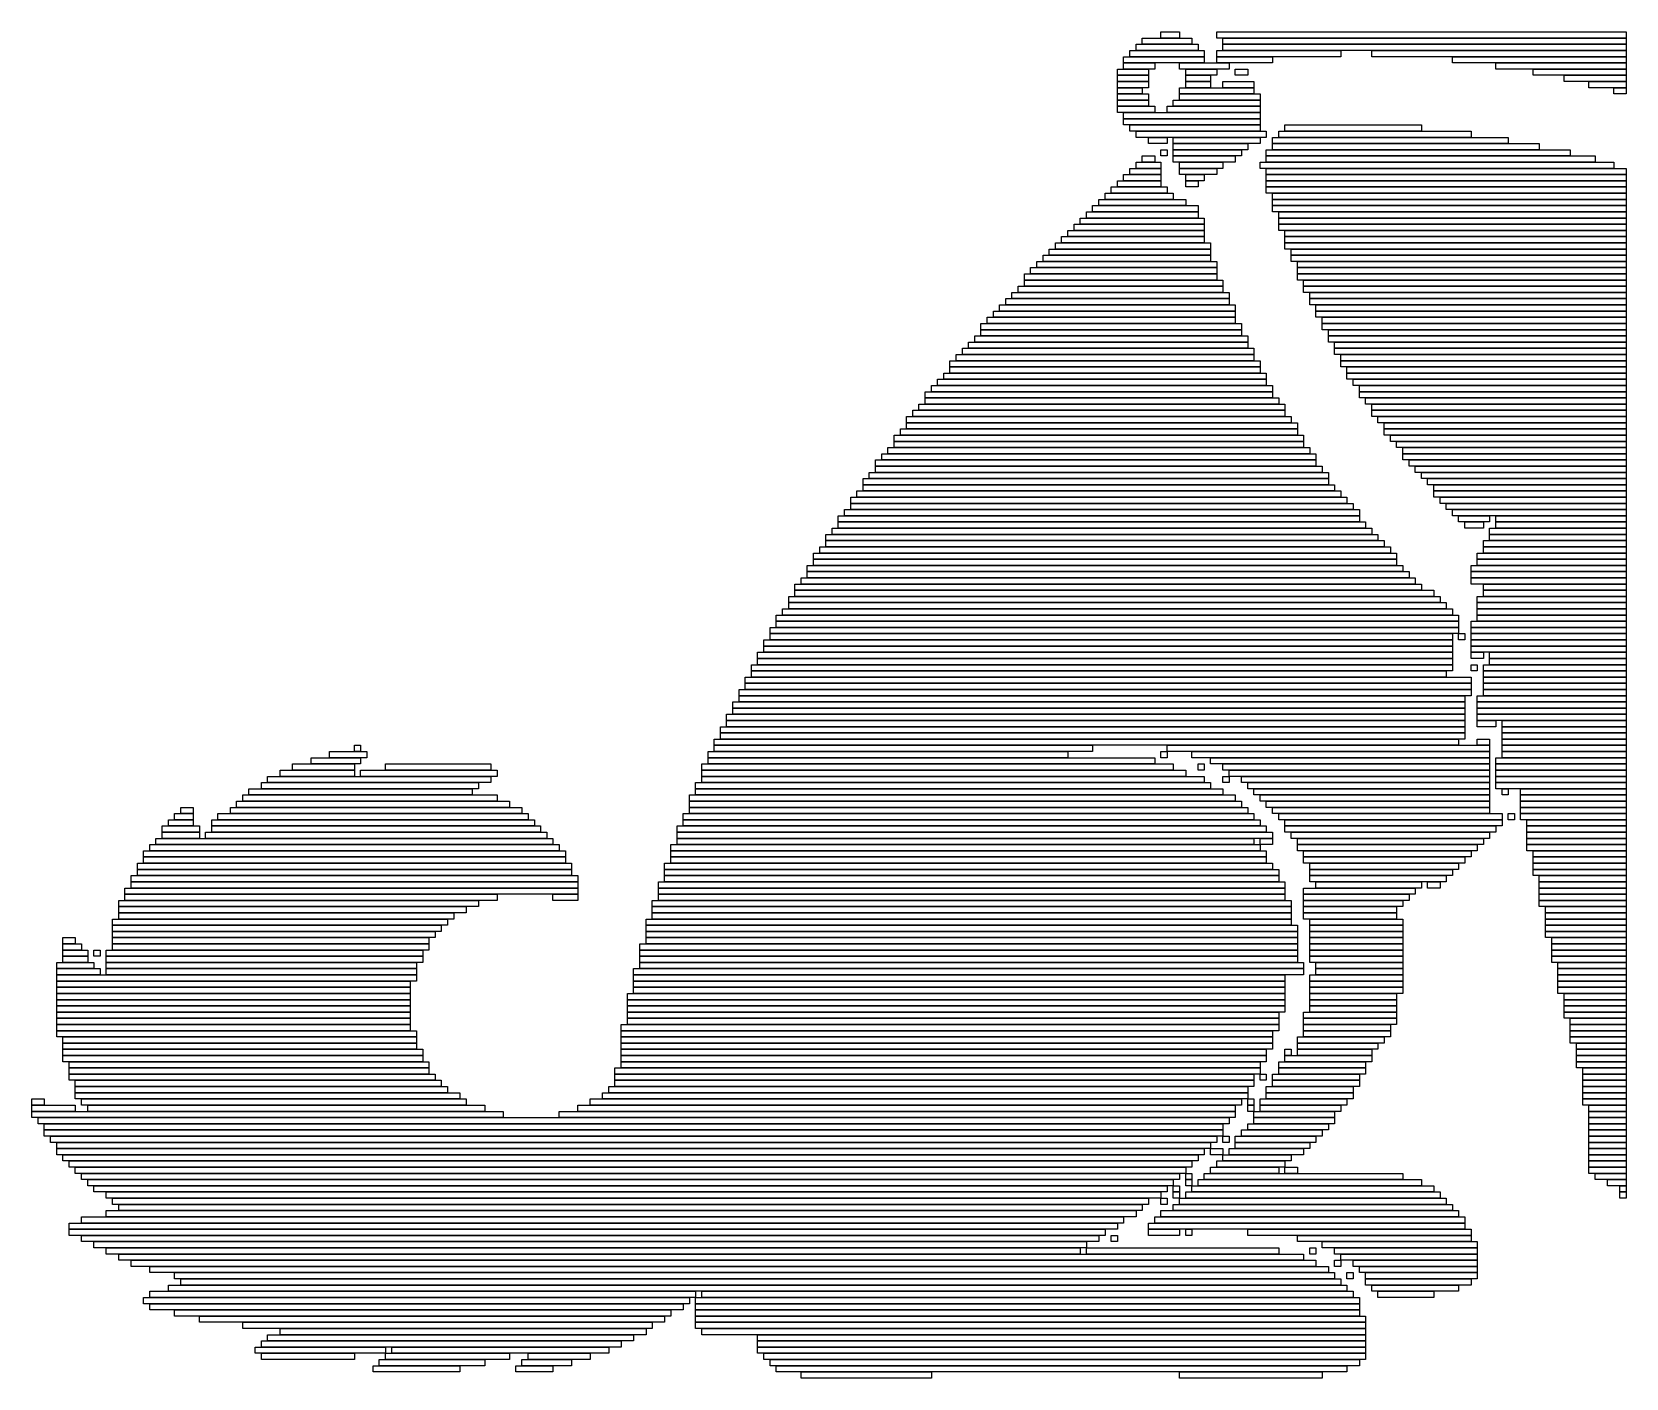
# Model space of a CAD drawing. Extents: x 393 to 650, y 414 to 631.
import ezdxf

# ---------------------------------------------------------------- set-up
doc = ezdxf.new("R2010")
doc.units = 0

msp = doc.modelspace()

# ---------------------------------------------------------------- linework, layer by layer
for p, q in [((572, 630), (580, 630)), ((572, 629), (572, 630)), ((575, 631), (578, 631)), ((575, 630), (575, 631)), ((578, 630), (575, 630)), ((578, 631), (578, 630)), ((580, 630), (580, 629)), ((584, 631), (650, 631)), ((584, 630), (584, 631)), ((650, 630), (584, 630)), ((585, 630), (650, 630)), ((585, 629), (585, 630)), ((650, 631), (650, 630)), ((650, 630), (650, 629)), ((570, 628), (582, 628)), ((570, 627), (570, 628)), ((571, 629), (581, 629)), ((571, 628), (571, 629)), ((581, 628), (571, 628)), ((580, 629), (572, 629)), ((581, 629), (581, 628)), ((582, 628), (582, 627)), ((584, 628), (604, 628)), ((584, 627), (584, 628)), ((650, 629), (585, 629)), ((585, 629), (650, 629)), ((585, 628), (585, 629)), ((650, 628), (585, 628)), ((604, 628), (604, 627)), ((609, 628), (650, 628)), ((609, 627), (609, 628)), ((650, 629), (650, 628)), ((650, 628), (650, 627)), ((568, 625), (573, 625)), ((568, 624), (568, 625)), ((569, 627), (582, 627)), ((569, 626), (569, 627)), ((582, 626), (569, 626)), ((569, 626), (574, 626)), ((569, 625), (569, 626)), ((574, 625), (569, 625)), ((582, 627), (570, 627)), ((573, 625), (573, 624)), ((574, 626), (574, 625)), ((578, 626), (586, 626)), ((578, 625), (578, 626)), ((586, 625), (578, 625)), ((579, 625), (584, 625)), ((579, 624), (579, 625)), ((582, 627), (582, 626)), ((604, 627), (584, 627)), ((584, 627), (593, 627)), ((584, 626), (584, 627)), ((593, 626), (584, 626)), ((584, 625), (584, 624)), ((586, 626), (586, 625)), ((587, 625), (589, 625)), ((587, 624), (587, 625)), ((589, 625), (589, 624)), ((593, 627), (593, 626)), ((650, 627), (609, 627)), ((622, 627), (650, 627)), ((622, 626), (622, 627)), ((650, 626), (622, 626)), ((629, 626), (650, 626)), ((629, 625), (629, 626)), ((650, 625), (629, 625)), ((635, 625), (650, 625)), ((635, 624), (635, 625)), ((650, 627), (650, 626)), ((650, 626), (650, 625)), ((650, 625), (650, 624)), ((573, 624), (568, 624)), ((568, 624), (573, 624)), ((568, 623), (568, 624)), ((573, 623), (568, 623)), ((568, 623), (573, 623)), ((568, 622), (568, 623)), ((573, 622), (568, 622)), ((568, 622), (572, 622)), ((568, 621), (568, 622)), ((572, 622), (572, 621)), ((573, 624), (573, 623)), ((573, 623), (573, 622)), ((578, 622), (590, 622)), ((578, 621), (578, 622)), ((584, 624), (579, 624)), ((579, 624), (583, 624)), ((579, 623), (579, 624)), ((583, 623), (579, 623)), ((579, 623), (583, 623)), ((579, 622), (579, 623)), ((583, 622), (579, 622)), ((583, 624), (583, 623)), ((583, 623), (583, 622)), ((585, 623), (590, 623)), ((585, 622), (585, 623)), ((590, 622), (585, 622)), ((589, 624), (587, 624)), ((590, 623), (590, 622)), ((590, 622), (590, 621)), ((650, 624), (635, 624)), ((640, 624), (650, 624)), ((640, 623), (640, 624)), ((650, 623), (640, 623)), ((644, 623), (650, 623)), ((644, 622), (644, 623)), ((650, 622), (644, 622)), ((648, 622), (650, 622)), ((648, 621), (648, 622)), ((650, 624), (650, 623)), ((650, 623), (650, 622)), ((650, 622), (650, 621)), ((572, 621), (568, 621)), ((568, 621), (573, 621)), ((568, 620), (568, 621)), ((573, 620), (568, 620)), ((568, 620), (573, 620)), ((568, 619), (568, 620)), ((573, 621), (573, 620)), ((573, 620), (573, 619)), ((577, 620), (591, 620)), ((577, 619), (577, 620)), ((590, 621), (578, 621)), ((578, 621), (591, 621)), ((578, 620), (578, 621)), ((591, 620), (578, 620)), ((591, 621), (591, 620)), ((591, 620), (591, 619)), ((650, 621), (648, 621)), ((573, 619), (568, 619)), ((568, 619), (574, 619)), ((568, 618), (568, 619)), ((574, 618), (568, 618)), ((569, 618), (591, 618)), ((569, 617), (569, 618)), ((591, 617), (569, 617)), ((569, 617), (591, 617)), ((569, 616), (569, 617)), ((574, 619), (574, 618)), ((576, 619), (591, 619)), ((576, 618), (576, 619)), ((591, 618), (576, 618)), ((591, 619), (577, 619)), ((591, 619), (591, 618)), ((591, 618), (591, 617)), ((591, 617), (591, 616)), ((591, 616), (569, 616)), ((570, 616), (591, 616)), ((570, 615), (570, 616)), ((591, 615), (570, 615)), ((571, 615), (592, 615)), ((571, 614), (571, 615)), ((591, 616), (591, 615)), ((592, 615), (592, 614)), ((594, 615), (625, 615)), ((594, 614), (594, 615)), ((595, 616), (617, 616)), ((595, 615), (595, 616)), ((617, 615), (595, 615)), ((617, 616), (617, 615)), ((625, 615), (625, 614)), ((592, 614), (571, 614)), ((573, 614), (576, 614)), ((573, 613), (573, 614)), ((576, 613), (573, 613)), ((575, 612), (576, 612)), ((575, 611), (575, 612)), ((576, 614), (576, 613)), ((576, 612), (576, 611)), ((577, 614), (591, 614)), ((577, 613), (577, 614)), ((591, 613), (577, 613)), ((577, 613), (589, 613)), ((577, 612), (577, 613)), ((589, 612), (577, 612)), ((577, 612), (588, 612)), ((577, 611), (577, 612)), ((588, 612), (588, 611)), ((589, 613), (589, 612)), ((591, 614), (591, 613)), ((592, 612), (641, 612)), ((592, 611), (592, 612)), ((593, 614), (631, 614)), ((593, 613), (593, 614)), ((631, 613), (593, 613)), ((593, 613), (636, 613)), ((593, 612), (593, 613)), ((636, 612), (593, 612)), ((625, 614), (594, 614)), ((631, 614), (631, 613)), ((636, 613), (636, 612)), ((641, 612), (641, 611)), ((571, 610), (575, 610)), ((571, 609), (571, 610)), ((572, 611), (574, 611)), ((572, 610), (572, 611)), ((574, 610), (572, 610)), ((574, 611), (574, 610)), ((576, 611), (575, 611)), ((575, 610), (575, 609)), ((588, 611), (577, 611)), ((577, 611), (587, 611)), ((577, 610), (577, 611)), ((587, 610), (577, 610)), ((578, 610), (585, 610)), ((578, 609), (578, 610)), ((585, 610), (585, 609)), ((587, 611), (587, 610)), ((591, 610), (648, 610)), ((591, 609), (591, 610)), ((641, 611), (592, 611)), ((592, 611), (645, 611)), ((592, 610), (592, 611)), ((645, 610), (592, 610)), ((645, 611), (645, 610)), ((648, 610), (648, 609)), ((568, 607), (575, 607)), ((568, 606), (568, 607)), ((569, 608), (575, 608)), ((569, 607), (569, 608)), ((575, 607), (569, 607)), ((570, 609), (575, 609)), ((570, 608), (570, 609)), ((575, 608), (570, 608)), ((575, 609), (571, 609)), ((575, 609), (575, 608)), ((575, 608), (575, 607)), ((575, 607), (575, 606)), ((585, 609), (578, 609)), ((578, 609), (584, 609)), ((578, 608), (578, 609)), ((584, 608), (578, 608)), ((579, 608), (582, 608)), ((579, 607), (579, 608)), ((582, 607), (579, 607)), ((579, 607), (581, 607)), ((579, 606), (579, 607)), ((581, 607), (581, 606)), ((582, 608), (582, 607)), ((584, 609), (584, 608)), ((648, 609), (591, 609)), ((592, 609), (650, 609)), ((592, 608), (592, 609)), ((650, 608), (592, 608)), ((592, 608), (650, 608)), ((592, 607), (592, 608)), ((650, 607), (592, 607)), ((592, 607), (650, 607)), ((592, 606), (592, 607)), ((650, 609), (650, 608)), ((650, 608), (650, 607)), ((650, 607), (650, 606)), ((565, 604), (579, 604)), ((565, 603), (565, 604)), ((566, 605), (577, 605)), ((566, 604), (566, 605)), ((577, 604), (566, 604)), ((567, 606), (576, 606)), ((567, 605), (567, 606)), ((576, 605), (567, 605)), ((575, 606), (568, 606)), ((576, 606), (576, 605)), ((577, 605), (577, 604)), ((581, 606), (579, 606)), ((579, 604), (579, 603)), ((650, 606), (592, 606)), ((592, 606), (650, 606)), ((592, 605), (592, 606)), ((650, 605), (592, 605)), ((593, 605), (650, 605)), ((593, 604), (593, 605)), ((650, 604), (593, 604)), ((593, 604), (650, 604)), ((593, 603), (593, 604)), ((650, 606), (650, 605)), ((650, 605), (650, 604)), ((650, 604), (650, 603)), ((563, 602), (581, 602)), ((563, 601), (563, 602)), ((564, 603), (581, 603)), ((564, 602), (564, 603)), ((581, 602), (564, 602)), ((579, 603), (565, 603)), ((581, 603), (581, 602)), ((581, 602), (581, 601)), ((650, 603), (593, 603)), ((593, 603), (650, 603)), ((593, 602), (593, 603)), ((650, 602), (593, 602)), ((594, 602), (650, 602)), ((594, 601), (594, 602)), ((650, 603), (650, 602)), ((650, 602), (650, 601)), ((560, 599), (582, 599)), ((560, 598), (560, 599)), ((561, 600), (582, 600)), ((561, 599), (561, 600)), ((582, 599), (561, 599)), ((562, 601), (582, 601)), ((562, 600), (562, 601)), ((582, 600), (562, 600)), ((581, 601), (563, 601)), ((582, 601), (582, 600)), ((582, 600), (582, 599)), ((582, 599), (582, 598)), ((650, 601), (594, 601)), ((594, 601), (650, 601)), ((594, 600), (594, 601)), ((650, 600), (594, 600)), ((594, 600), (650, 600)), ((594, 599), (594, 600)), ((650, 599), (594, 599)), ((595, 599), (650, 599)), ((595, 598), (595, 599)), ((650, 601), (650, 600)), ((650, 600), (650, 599)), ((650, 599), (650, 598)), ((558, 597), (583, 597)), ((558, 596), (558, 597)), ((559, 598), (582, 598)), ((559, 597), (559, 598)), ((582, 597), (559, 597)), ((582, 598), (560, 598)), ((582, 598), (582, 597)), ((583, 597), (583, 596)), ((650, 598), (595, 598)), ((595, 598), (650, 598)), ((595, 597), (595, 598)), ((650, 597), (595, 597)), ((595, 597), (650, 597)), ((595, 596), (595, 597)), ((650, 598), (650, 597)), ((650, 597), (650, 596)), ((555, 594), (584, 594)), ((555, 593), (555, 594)), ((556, 595), (583, 595)), ((556, 594), (556, 595)), ((583, 594), (556, 594)), ((557, 596), (583, 596)), ((557, 595), (557, 596)), ((583, 595), (557, 595)), ((583, 596), (558, 596)), ((583, 596), (583, 595)), ((583, 595), (583, 594)), ((584, 594), (584, 593)), ((650, 596), (595, 596)), ((596, 596), (650, 596)), ((596, 595), (596, 596)), ((650, 595), (596, 595)), ((596, 595), (650, 595)), ((596, 594), (596, 595)), ((650, 594), (596, 594)), ((597, 594), (650, 594)), ((597, 593), (597, 594)), ((650, 596), (650, 595)), ((650, 595), (650, 594)), ((650, 594), (650, 593)), ((553, 592), (584, 592)), ((553, 591), (553, 592)), ((554, 593), (584, 593)), ((554, 592), (554, 593)), ((584, 592), (554, 592)), ((584, 593), (555, 593)), ((584, 593), (584, 592)), ((584, 592), (584, 591)), ((650, 593), (597, 593)), ((597, 593), (650, 593)), ((597, 592), (597, 593)), ((650, 592), (597, 592)), ((597, 592), (650, 592)), ((597, 591), (597, 592)), ((650, 593), (650, 592)), ((650, 592), (650, 591)), ((551, 589), (586, 589)), ((551, 588), (551, 589)), ((552, 590), (585, 590)), ((552, 589), (552, 590)), ((585, 589), (552, 589)), ((584, 591), (553, 591)), ((553, 591), (585, 591)), ((553, 590), (553, 591)), ((585, 590), (553, 590)), ((585, 591), (585, 590)), ((585, 590), (585, 589)), ((586, 589), (586, 588)), ((650, 591), (597, 591)), ((598, 591), (650, 591)), ((598, 590), (598, 591)), ((650, 590), (598, 590)), ((598, 590), (650, 590)), ((598, 589), (598, 590)), ((650, 589), (598, 589)), ((599, 589), (650, 589)), ((599, 588), (599, 589)), ((650, 591), (650, 590)), ((650, 590), (650, 589)), ((650, 589), (650, 588)), ((548, 586), (587, 586)), ((548, 585), (548, 586)), ((549, 587), (587, 587)), ((549, 586), (549, 587)), ((587, 586), (549, 586)), ((550, 588), (586, 588)), ((550, 587), (550, 588)), ((586, 587), (550, 587)), ((586, 588), (551, 588)), ((586, 588), (586, 587)), ((587, 587), (587, 586)), ((587, 586), (587, 585)), ((650, 588), (599, 588)), ((599, 588), (650, 588)), ((599, 587), (599, 588)), ((650, 587), (599, 587)), ((600, 587), (650, 587)), ((600, 586), (600, 587)), ((650, 586), (600, 586)), ((600, 586), (650, 586)), ((600, 585), (600, 586)), ((650, 588), (650, 587)), ((650, 587), (650, 586)), ((650, 586), (650, 585)), ((546, 584), (588, 584)), ((546, 583), (546, 584)), ((547, 585), (587, 585)), ((547, 584), (547, 585)), ((587, 584), (547, 584)), ((587, 585), (548, 585)), ((587, 585), (587, 584)), ((588, 584), (588, 583)), ((650, 585), (600, 585)), ((601, 585), (650, 585)), ((601, 584), (601, 585)), ((650, 584), (601, 584)), ((601, 584), (650, 584)), ((601, 583), (601, 584)), ((650, 585), (650, 584)), ((650, 584), (650, 583)), ((544, 581), (589, 581)), ((544, 580), (544, 581)), ((545, 582), (589, 582)), ((545, 581), (545, 582)), ((589, 581), (545, 581)), ((588, 583), (546, 583)), ((546, 583), (588, 583)), ((546, 582), (546, 583)), ((588, 582), (546, 582)), ((588, 583), (588, 582)), ((589, 582), (589, 581)), ((589, 581), (589, 580)), ((650, 583), (601, 583)), ((602, 583), (650, 583)), ((602, 582), (602, 583)), ((650, 582), (602, 582)), ((602, 582), (650, 582)), ((602, 581), (602, 582)), ((650, 581), (602, 581)), ((603, 581), (650, 581)), ((603, 580), (603, 581)), ((650, 583), (650, 582)), ((650, 582), (650, 581)), ((650, 581), (650, 580)), ((542, 579), (590, 579)), ((542, 578), (542, 579)), ((543, 580), (590, 580)), ((543, 579), (543, 580)), ((590, 579), (543, 579)), ((589, 580), (544, 580)), ((590, 580), (590, 579)), ((590, 579), (590, 578)), ((650, 580), (603, 580)), ((603, 580), (650, 580)), ((603, 579), (603, 580)), ((650, 579), (603, 579)), ((604, 579), (650, 579)), ((604, 578), (604, 579)), ((650, 580), (650, 579)), ((650, 579), (650, 578)), ((540, 576), (592, 576)), ((540, 575), (540, 576)), ((541, 578), (591, 578)), ((541, 577), (541, 578)), ((591, 577), (541, 577)), ((541, 577), (591, 577)), ((541, 576), (541, 577)), ((591, 576), (541, 576)), ((590, 578), (542, 578)), ((591, 578), (591, 577)), ((591, 577), (591, 576)), ((592, 576), (592, 575)), ((650, 578), (604, 578)), ((604, 578), (650, 578)), ((604, 577), (604, 578)), ((650, 577), (604, 577)), ((605, 577), (650, 577)), ((605, 576), (605, 577)), ((650, 576), (605, 576)), ((605, 576), (650, 576)), ((605, 575), (605, 576)), ((650, 578), (650, 577)), ((650, 577), (650, 576)), ((650, 576), (650, 575)), ((538, 574), (593, 574)), ((538, 573), (538, 574)), ((539, 575), (592, 575)), ((539, 574), (539, 575)), ((592, 574), (539, 574)), ((592, 575), (540, 575)), ((592, 575), (592, 574)), ((593, 574), (593, 573)), ((650, 575), (605, 575)), ((606, 575), (650, 575)), ((606, 574), (606, 575)), ((650, 574), (606, 574)), ((607, 574), (650, 574)), ((607, 573), (607, 574)), ((650, 575), (650, 574)), ((650, 574), (650, 573)), ((536, 571), (595, 571)), ((536, 570), (536, 571)), ((537, 573), (593, 573)), ((537, 572), (537, 573)), ((593, 572), (537, 572)), ((537, 572), (594, 572)), ((537, 571), (537, 572)), ((594, 571), (537, 571)), ((593, 573), (538, 573)), ((593, 573), (593, 572)), ((594, 572), (594, 571)), ((595, 571), (595, 570)), ((650, 573), (607, 573)), ((607, 573), (650, 573)), ((607, 572), (607, 573)), ((650, 572), (607, 572)), ((608, 572), (650, 572)), ((608, 571), (608, 572)), ((650, 571), (608, 571)), ((609, 571), (650, 571)), ((609, 570), (609, 571)), ((650, 573), (650, 572)), ((650, 572), (650, 571)), ((650, 571), (650, 570)), ((534, 569), (596, 569)), ((534, 568), (534, 569)), ((596, 568), (534, 568)), ((534, 568), (597, 568)), ((534, 567), (534, 568)), ((535, 570), (595, 570)), ((535, 569), (535, 570)), ((595, 569), (535, 569)), ((595, 570), (536, 570)), ((595, 570), (595, 569)), ((596, 569), (596, 568)), ((597, 568), (597, 567)), ((650, 570), (609, 570)), ((609, 570), (650, 570)), ((609, 569), (609, 570)), ((650, 569), (609, 569)), ((610, 569), (650, 569)), ((610, 568), (610, 569)), ((650, 568), (610, 568)), ((611, 568), (650, 568)), ((611, 567), (611, 568)), ((650, 570), (650, 569)), ((650, 569), (650, 568)), ((650, 568), (650, 567)), ((532, 566), (598, 566)), ((532, 565), (532, 566)), ((533, 567), (597, 567)), ((533, 566), (533, 567)), ((597, 566), (533, 566)), ((597, 567), (534, 567)), ((597, 567), (597, 566)), ((598, 566), (598, 565)), ((650, 567), (611, 567)), ((611, 567), (650, 567)), ((611, 566), (611, 567)), ((650, 566), (611, 566)), ((612, 566), (650, 566)), ((612, 565), (612, 566)), ((650, 567), (650, 566)), ((650, 566), (650, 565)), ((530, 563), (600, 563)), ((530, 562), (530, 563)), ((531, 564), (599, 564)), ((531, 563), (531, 564)), ((599, 563), (531, 563)), ((598, 565), (532, 565)), ((532, 565), (598, 565)), ((532, 564), (532, 565)), ((598, 564), (532, 564)), ((598, 565), (598, 564)), ((599, 564), (599, 563)), ((600, 563), (600, 562)), ((650, 565), (612, 565)), ((613, 565), (650, 565)), ((613, 564), (613, 565)), ((650, 564), (613, 564)), ((614, 564), (650, 564)), ((614, 563), (614, 564)), ((650, 563), (614, 563)), ((614, 563), (650, 563)), ((614, 562), (614, 563)), ((650, 565), (650, 564)), ((650, 564), (650, 563)), ((650, 563), (650, 562)), ((529, 562), (600, 562)), ((529, 561), (529, 562)), ((600, 561), (529, 561)), ((529, 561), (601, 561)), ((529, 560), (529, 561)), ((600, 562), (530, 562)), ((600, 562), (600, 561)), ((601, 561), (601, 560)), ((650, 562), (614, 562)), ((615, 562), (650, 562)), ((615, 561), (615, 562)), ((650, 561), (615, 561)), ((616, 561), (650, 561)), ((616, 560), (616, 561)), ((650, 562), (650, 561)), ((650, 561), (650, 560)), ((527, 559), (602, 559)), ((527, 558), (527, 559)), ((602, 558), (527, 558)), ((527, 558), (603, 558)), ((527, 557), (527, 558)), ((528, 560), (602, 560)), ((528, 559), (528, 560)), ((602, 559), (528, 559)), ((601, 560), (529, 560)), ((602, 560), (602, 559)), ((602, 559), (602, 558)), ((603, 558), (603, 557)), ((650, 560), (616, 560)), ((617, 560), (650, 560)), ((617, 559), (617, 560)), ((650, 559), (617, 559)), ((618, 559), (650, 559)), ((618, 558), (618, 559)), ((650, 558), (618, 558)), ((619, 558), (650, 558)), ((619, 557), (619, 558)), ((650, 560), (650, 559)), ((650, 559), (650, 558)), ((650, 558), (650, 557)), ((525, 556), (605, 556)), ((525, 555), (525, 556)), ((526, 557), (604, 557)), ((526, 556), (526, 557)), ((604, 556), (526, 556)), ((603, 557), (527, 557)), ((604, 557), (604, 556)), ((605, 556), (605, 555)), ((650, 557), (619, 557)), ((619, 557), (650, 557)), ((619, 556), (619, 557)), ((650, 556), (619, 556)), ((620, 556), (650, 556)), ((620, 555), (620, 556)), ((650, 557), (650, 556)), ((650, 556), (650, 555)), ((523, 553), (607, 553)), ((523, 552), (523, 553)), ((524, 554), (607, 554)), ((524, 553), (524, 554)), ((607, 553), (524, 553)), ((605, 555), (525, 555)), ((525, 555), (606, 555)), ((525, 554), (525, 555)), ((606, 554), (525, 554)), ((606, 555), (606, 554)), ((607, 554), (607, 553)), ((607, 553), (607, 552)), ((650, 555), (620, 555)), ((621, 555), (650, 555)), ((621, 554), (621, 555)), ((650, 554), (621, 554)), ((622, 554), (650, 554)), ((622, 553), (622, 554)), ((650, 553), (622, 553)), ((623, 553), (628, 553)), ((623, 552), (623, 553)), ((628, 553), (628, 552)), ((629, 553), (650, 553)), ((629, 552), (629, 553)), ((650, 555), (650, 554)), ((650, 554), (650, 553)), ((650, 553), (650, 552)), ((521, 550), (610, 550)), ((521, 549), (521, 550)), ((522, 551), (609, 551)), ((522, 550), (522, 551)), ((609, 550), (522, 550)), ((607, 552), (523, 552)), ((523, 552), (608, 552)), ((523, 551), (523, 552)), ((608, 551), (523, 551)), ((608, 552), (608, 551)), ((609, 551), (609, 550)), ((610, 550), (610, 549)), ((628, 552), (623, 552)), ((624, 552), (627, 552)), ((624, 551), (624, 552)), ((627, 551), (624, 551)), ((627, 552), (627, 551)), ((628, 551), (650, 551)), ((628, 550), (628, 551)), ((650, 550), (628, 550)), ((628, 550), (650, 550)), ((628, 549), (628, 550)), ((650, 552), (629, 552)), ((629, 552), (650, 552)), ((629, 551), (629, 552)), ((650, 551), (629, 551)), ((650, 552), (650, 551)), ((650, 551), (650, 550)), ((650, 550), (650, 549)), ((520, 548), (612, 548)), ((520, 547), (520, 548)), ((610, 549), (521, 549)), ((521, 549), (611, 549)), ((521, 548), (521, 549)), ((611, 548), (521, 548)), ((611, 549), (611, 548)), ((612, 548), (612, 547)), ((627, 549), (650, 549)), ((627, 548), (627, 549)), ((650, 548), (627, 548)), ((627, 548), (650, 548)), ((627, 547), (627, 548)), ((650, 549), (628, 549)), ((650, 549), (650, 548)), ((650, 548), (650, 547)), ((518, 545), (614, 545)), ((518, 544), (518, 545)), ((519, 547), (613, 547)), ((519, 546), (519, 547)), ((613, 546), (519, 546)), ((519, 546), (613, 546)), ((519, 545), (519, 546)), ((613, 545), (519, 545)), ((612, 547), (520, 547)), ((613, 547), (613, 546)), ((613, 546), (613, 545)), ((614, 545), (614, 544)), ((625, 545), (650, 545)), ((625, 544), (625, 545)), ((626, 547), (650, 547)), ((626, 546), (626, 547)), ((650, 546), (626, 546)), ((626, 546), (650, 546)), ((626, 545), (626, 546)), ((650, 545), (626, 545)), ((650, 547), (627, 547)), ((650, 547), (650, 546)), ((650, 546), (650, 545)), ((650, 545), (650, 544)), ((517, 543), (616, 543)), ((517, 542), (517, 543)), ((614, 544), (518, 544)), ((518, 544), (615, 544)), ((518, 543), (518, 544)), ((615, 543), (518, 543)), ((615, 544), (615, 543)), ((616, 543), (616, 542)), ((650, 544), (625, 544)), ((625, 544), (650, 544)), ((625, 543), (625, 544)), ((650, 543), (625, 543)), ((625, 543), (650, 543)), ((625, 542), (625, 543)), ((650, 544), (650, 543)), ((650, 543), (650, 542)), ((515, 540), (620, 540)), ((515, 539), (515, 540)), ((516, 542), (617, 542)), ((516, 541), (516, 542)), ((617, 541), (516, 541)), ((516, 541), (619, 541)), ((516, 540), (516, 541)), ((619, 540), (516, 540)), ((616, 542), (517, 542)), ((617, 542), (617, 541)), ((619, 541), (619, 540)), ((620, 540), (620, 539)), ((650, 542), (625, 542)), ((626, 540), (650, 540)), ((626, 539), (626, 540)), ((627, 542), (650, 542)), ((627, 541), (627, 542)), ((650, 541), (627, 541)), ((627, 541), (650, 541)), ((627, 540), (627, 541)), ((650, 540), (627, 540)), ((650, 542), (650, 541)), ((650, 541), (650, 540)), ((650, 540), (650, 539)), ((514, 538), (622, 538)), ((514, 537), (514, 538)), ((620, 539), (515, 539)), ((515, 539), (621, 539)), ((515, 538), (515, 539)), ((621, 538), (515, 538)), ((621, 539), (621, 538)), ((622, 538), (622, 537)), ((650, 539), (626, 539)), ((626, 539), (650, 539)), ((626, 538), (626, 539)), ((650, 538), (626, 538)), ((626, 538), (650, 538)), ((626, 537), (626, 538)), ((650, 539), (650, 538)), ((650, 538), (650, 537)), ((512, 535), (623, 535)), ((512, 534), (512, 535)), ((513, 537), (623, 537)), ((513, 536), (513, 537)), ((623, 536), (513, 536)), ((513, 536), (623, 536)), ((513, 535), (513, 536)), ((623, 535), (513, 535)), ((622, 537), (514, 537)), ((623, 537), (623, 536)), ((623, 536), (623, 535)), ((623, 535), (623, 534)), ((625, 536), (650, 536)), ((625, 535), (625, 536)), ((650, 535), (625, 535)), ((625, 535), (650, 535)), ((625, 534), (625, 535)), ((650, 537), (626, 537)), ((626, 537), (650, 537)), ((626, 536), (626, 537)), ((650, 536), (626, 536)), ((650, 537), (650, 536)), ((650, 536), (650, 535)), ((650, 535), (650, 534)), ((511, 533), (622, 533)), ((511, 532), (511, 533)), ((622, 532), (511, 532)), ((511, 532), (622, 532)), ((511, 531), (511, 532)), ((623, 534), (512, 534)), ((512, 534), (622, 534)), ((512, 533), (512, 534)), ((622, 533), (512, 533)), ((622, 534), (622, 533)), ((622, 533), (622, 532)), ((622, 532), (622, 531)), ((623, 534), (624, 534)), ((623, 533), (623, 534)), ((624, 533), (623, 533)), ((624, 534), (624, 533)), ((650, 534), (625, 534)), ((625, 534), (650, 534)), ((625, 533), (625, 534)), ((650, 533), (625, 533)), ((625, 533), (650, 533)), ((625, 532), (625, 533)), ((650, 532), (625, 532)), ((625, 532), (650, 532)), ((625, 531), (625, 532)), ((650, 534), (650, 533)), ((650, 533), (650, 532)), ((650, 532), (650, 531)), ((510, 531), (622, 531)), ((510, 530), (510, 531)), ((622, 530), (510, 530)), ((510, 530), (622, 530)), ((510, 529), (510, 530)), ((622, 531), (511, 531)), ((622, 531), (622, 530)), ((622, 530), (622, 529)), ((650, 531), (625, 531)), ((625, 531), (627, 531)), ((625, 530), (625, 531)), ((627, 530), (625, 530)), ((627, 531), (627, 530)), ((628, 531), (650, 531)), ((628, 530), (628, 531)), ((650, 530), (628, 530)), ((628, 530), (650, 530)), ((628, 529), (628, 530)), ((650, 531), (650, 530)), ((650, 530), (650, 529)), ((508, 527), (625, 527)), ((508, 526), (508, 527)), ((509, 529), (622, 529)), ((509, 528), (509, 529)), ((622, 528), (509, 528)), ((509, 528), (621, 528)), ((509, 527), (509, 528)), ((621, 527), (509, 527)), ((622, 529), (510, 529)), ((621, 528), (621, 527)), ((622, 529), (622, 528)), ((625, 529), (626, 529)), ((625, 528), (625, 529)), ((626, 528), (625, 528)), ((625, 527), (625, 526)), ((626, 529), (626, 528)), ((627, 529), (650, 529)), ((627, 528), (627, 529)), ((650, 528), (627, 528)), ((627, 528), (650, 528)), ((627, 527), (627, 528)), ((650, 527), (627, 527)), ((627, 527), (650, 527)), ((627, 526), (627, 527)), ((650, 529), (628, 529)), ((650, 529), (650, 528)), ((650, 528), (650, 527)), ((650, 527), (650, 526)), ((507, 525), (625, 525)), ((507, 524), (507, 525)), ((625, 526), (508, 526)), ((508, 526), (625, 526)), ((508, 525), (508, 526)), ((625, 525), (508, 525)), ((625, 526), (625, 525)), ((625, 525), (625, 524)), ((650, 526), (627, 526)), ((627, 526), (650, 526)), ((627, 525), (627, 526)), ((650, 525), (627, 525)), ((627, 525), (650, 525)), ((627, 524), (627, 525)), ((650, 526), (650, 525)), ((650, 525), (650, 524)), ((506, 523), (624, 523)), ((506, 522), (506, 523)), ((624, 522), (506, 522)), ((506, 522), (624, 522)), ((506, 521), (506, 522)), ((625, 524), (507, 524)), ((507, 524), (624, 524)), ((507, 523), (507, 524)), ((624, 523), (507, 523)), ((624, 524), (624, 523)), ((624, 523), (624, 522)), ((624, 522), (624, 521)), ((626, 524), (650, 524)), ((626, 523), (626, 524)), ((650, 523), (626, 523)), ((626, 523), (650, 523)), ((626, 522), (626, 523)), ((650, 522), (626, 522)), ((626, 522), (650, 522)), ((626, 521), (626, 522)), ((650, 524), (627, 524)), ((650, 524), (650, 523)), ((650, 523), (650, 522)), ((650, 522), (650, 521)), ((505, 521), (624, 521)), ((505, 520), (505, 521)), ((624, 520), (505, 520)), ((505, 520), (624, 520)), ((505, 519), (505, 520)), ((624, 521), (506, 521)), ((624, 521), (624, 520)), ((624, 520), (624, 519)), ((650, 521), (626, 521)), ((626, 521), (650, 521)), ((626, 520), (626, 521)), ((650, 520), (626, 520)), ((626, 520), (629, 520)), ((626, 519), (626, 520)), ((629, 520), (629, 519)), ((630, 520), (650, 520)), ((630, 519), (630, 520)), ((650, 521), (650, 520)), ((650, 520), (650, 519)), ((503, 517), (623, 517)), ((503, 516), (503, 517)), ((504, 519), (624, 519)), ((504, 518), (504, 519)), ((624, 518), (504, 518)), ((504, 518), (624, 518)), ((504, 517), (504, 518)), ((624, 517), (504, 517)), ((624, 519), (505, 519)), ((623, 517), (623, 516)), ((624, 519), (624, 518)), ((624, 518), (624, 517)), ((629, 519), (626, 519)), ((626, 517), (628, 517)), ((626, 516), (626, 517)), ((628, 517), (628, 516)), ((650, 519), (630, 519)), ((630, 519), (650, 519)), ((630, 518), (630, 519)), ((650, 518), (630, 518)), ((630, 518), (650, 518)), ((630, 517), (630, 518)), ((650, 517), (630, 517)), ((630, 517), (650, 517)), ((630, 516), (630, 517)), ((650, 519), (650, 518)), ((650, 518), (650, 517)), ((650, 517), (650, 516)), ((438, 514), (446, 514)), ((438, 513), (438, 514)), ((441, 515), (447, 515)), ((441, 514), (441, 515)), ((447, 514), (441, 514)), ((445, 516), (446, 516)), ((445, 515), (445, 516)), ((446, 515), (445, 515)), ((446, 516), (446, 515)), ((446, 514), (446, 513)), ((447, 515), (447, 514)), ((502, 515), (560, 515)), ((502, 514), (502, 515)), ((560, 514), (502, 514)), ((502, 514), (574, 514)), ((502, 513), (502, 514)), ((623, 516), (503, 516)), ((503, 516), (564, 516)), ((503, 515), (503, 516)), ((564, 515), (503, 515)), ((560, 515), (560, 514)), ((564, 516), (564, 515)), ((574, 514), (574, 513)), ((575, 515), (576, 515)), ((575, 514), (575, 515)), ((576, 514), (575, 514)), ((576, 516), (628, 516)), ((576, 515), (576, 516)), ((628, 515), (576, 515)), ((576, 515), (576, 514)), ((580, 515), (628, 515)), ((580, 514), (580, 515)), ((628, 514), (580, 514)), ((583, 514), (628, 514)), ((583, 513), (583, 514)), ((628, 516), (626, 516)), ((628, 516), (628, 515)), ((628, 515), (628, 514)), ((628, 514), (628, 513)), ((629, 514), (650, 514)), ((629, 513), (629, 514)), ((650, 516), (630, 516)), ((630, 516), (650, 516)), ((630, 515), (630, 516)), ((650, 515), (630, 515)), ((630, 515), (650, 515)), ((630, 514), (630, 515)), ((650, 514), (630, 514)), ((650, 516), (650, 515)), ((650, 515), (650, 514)), ((650, 514), (650, 513)), ((433, 512), (445, 512)), ((433, 511), (433, 512)), ((435, 513), (445, 513)), ((435, 512), (435, 513)), ((445, 512), (435, 512)), ((446, 513), (438, 513)), ((445, 513), (445, 512)), ((445, 512), (445, 511)), ((446, 512), (468, 512)), ((446, 511), (446, 512)), ((450, 513), (467, 513)), ((450, 512), (450, 513)), ((467, 512), (450, 512)), ((467, 513), (467, 512)), ((468, 512), (468, 511)), ((501, 513), (577, 513)), ((501, 512), (501, 513)), ((577, 512), (501, 512)), ((501, 512), (579, 512)), ((501, 511), (501, 512)), ((574, 513), (502, 513)), ((577, 513), (577, 512)), ((579, 512), (579, 511)), ((581, 513), (582, 513)), ((581, 512), (581, 513)), ((582, 512), (581, 512)), ((582, 513), (582, 512)), ((628, 513), (583, 513)), ((585, 513), (628, 513)), ((585, 512), (585, 513)), ((628, 512), (585, 512)), ((586, 512), (628, 512)), ((586, 511), (586, 512)), ((628, 513), (628, 512)), ((628, 512), (628, 511)), ((650, 513), (629, 513)), ((629, 513), (650, 513)), ((629, 512), (629, 513)), ((650, 512), (629, 512)), ((629, 512), (650, 512)), ((629, 511), (629, 512)), ((650, 513), (650, 512)), ((650, 512), (650, 511)), ((428, 509), (464, 509)), ((428, 508), (428, 509)), ((430, 510), (465, 510)), ((430, 509), (430, 510)), ((465, 509), (430, 509)), ((431, 511), (467, 511)), ((431, 510), (431, 511)), ((467, 510), (431, 510)), ((445, 511), (433, 511)), ((468, 511), (446, 511)), ((464, 509), (464, 508)), ((465, 510), (465, 509)), ((467, 511), (467, 510)), ((500, 510), (583, 510)), ((500, 509), (500, 510)), ((583, 509), (500, 509)), ((500, 509), (585, 509)), ((500, 508), (500, 509)), ((579, 511), (501, 511)), ((501, 511), (582, 511)), ((501, 510), (501, 511)), ((582, 510), (501, 510)), ((582, 511), (582, 510)), ((583, 510), (583, 509)), ((585, 511), (586, 511)), ((585, 510), (585, 511)), ((586, 510), (585, 510)), ((585, 509), (585, 508)), ((628, 511), (586, 511)), ((586, 511), (586, 510)), ((588, 511), (628, 511)), ((588, 510), (588, 511)), ((628, 510), (588, 510)), ((589, 510), (628, 510)), ((589, 509), (589, 510)), ((628, 509), (589, 509)), ((590, 509), (628, 509)), ((590, 508), (590, 509)), ((628, 511), (628, 510)), ((628, 510), (628, 509)), ((628, 509), (628, 508)), ((650, 511), (629, 511)), ((629, 511), (650, 511)), ((629, 510), (629, 511)), ((650, 510), (629, 510)), ((629, 510), (650, 510)), ((629, 509), (629, 510)), ((650, 509), (629, 509)), ((630, 509), (631, 509)), ((630, 508), (630, 509)), ((631, 509), (631, 508)), ((633, 509), (650, 509)), ((633, 508), (633, 509)), ((650, 511), (650, 510)), ((650, 510), (650, 509)), ((650, 509), (650, 508)), ((426, 507), (470, 507)), ((426, 506), (426, 507)), ((427, 508), (468, 508)), ((427, 507), (427, 508)), ((468, 507), (427, 507)), ((464, 508), (428, 508)), ((468, 508), (468, 507)), ((470, 507), (470, 506)), ((499, 508), (587, 508)), ((499, 507), (499, 508)), ((587, 507), (499, 507)), ((499, 507), (588, 507)), ((499, 506), (499, 507)), ((585, 508), (500, 508)), ((587, 508), (587, 507)), ((588, 507), (588, 506)), ((628, 508), (590, 508)), ((591, 508), (628, 508)), ((591, 507), (591, 508)), ((628, 507), (591, 507)), ((592, 507), (628, 507)), ((592, 506), (592, 507)), ((628, 508), (628, 507)), ((628, 507), (628, 506)), ((631, 508), (630, 508)), ((650, 508), (633, 508)), ((633, 508), (650, 508)), ((633, 507), (633, 508)), ((650, 507), (633, 507)), ((633, 507), (650, 507)), ((633, 506), (633, 507)), ((650, 508), (650, 507)), ((650, 507), (650, 506)), ((415, 504), (419, 504)), ((415, 503), (415, 504)), ((416, 505), (419, 505)), ((416, 504), (416, 505)), ((419, 504), (416, 504)), ((417, 506), (419, 506)), ((417, 505), (417, 506)), ((419, 505), (417, 505)), ((419, 506), (419, 505)), ((419, 505), (419, 504)), ((419, 504), (419, 503)), ((422, 504), (474, 504)), ((422, 503), (422, 504)), ((423, 505), (473, 505)), ((423, 504), (423, 505)), ((473, 504), (423, 504)), ((425, 506), (472, 506)), ((425, 505), (425, 506)), ((472, 505), (425, 505)), ((470, 506), (426, 506)), ((472, 506), (472, 505)), ((473, 505), (473, 504)), ((474, 504), (474, 503)), ((498, 505), (590, 505)), ((498, 504), (498, 505)), ((590, 504), (498, 504)), ((498, 504), (591, 504)), ((498, 503), (498, 504)), ((588, 506), (499, 506)), ((499, 506), (589, 506)), ((499, 505), (499, 506)), ((589, 505), (499, 505)), ((589, 506), (589, 505)), ((590, 505), (590, 504)), ((591, 504), (591, 503)), ((628, 506), (592, 506)), ((593, 506), (628, 506)), ((593, 505), (593, 506)), ((628, 505), (593, 505)), ((594, 505), (630, 505)), ((594, 504), (594, 505)), ((630, 504), (594, 504)), ((595, 504), (630, 504)), ((595, 503), (595, 504)), ((628, 506), (628, 505)), ((630, 505), (630, 504)), ((630, 504), (630, 503)), ((631, 505), (632, 505)), ((631, 504), (631, 505)), ((632, 504), (631, 504)), ((632, 505), (632, 504)), ((650, 506), (633, 506)), ((633, 506), (650, 506)), ((633, 505), (633, 506)), ((650, 505), (633, 505)), ((633, 505), (650, 505)), ((633, 504), (633, 505)), ((650, 504), (633, 504)), ((634, 504), (650, 504)), ((634, 503), (634, 504)), ((650, 506), (650, 505)), ((650, 505), (650, 504)), ((650, 504), (650, 503)), ((414, 503), (420, 503)), ((414, 502), (414, 503)), ((420, 502), (414, 502)), ((414, 502), (420, 502)), ((414, 501), (414, 502)), ((419, 503), (415, 503)), ((420, 503), (420, 502)), ((420, 502), (420, 501)), ((421, 502), (476, 502)), ((421, 501), (421, 502)), ((474, 503), (422, 503)), ((422, 503), (475, 503)), ((422, 502), (422, 503)), ((475, 502), (422, 502)), ((475, 503), (475, 502)), ((476, 502), (476, 501)), ((497, 503), (592, 503)), ((497, 502), (497, 503)), ((592, 502), (497, 502)), ((497, 502), (593, 502)), ((497, 501), (497, 502)), ((591, 503), (498, 503)), ((592, 503), (592, 502)), ((593, 502), (593, 501)), ((630, 503), (595, 503)), ((595, 503), (629, 503)), ((595, 502), (595, 503)), ((629, 502), (595, 502)), ((596, 502), (628, 502)), ((596, 501), (596, 502)), ((628, 502), (628, 501)), ((629, 503), (629, 502)), ((650, 503), (634, 503)), ((634, 503), (650, 503)), ((634, 502), (634, 503)), ((650, 502), (634, 502)), ((634, 502), (650, 502)), ((634, 501), (634, 502)), ((650, 503), (650, 502)), ((650, 502), (650, 501)), ((411, 499), (479, 499)), ((411, 498), (411, 499)), ((412, 500), (478, 500)), ((412, 499), (412, 500)), ((478, 499), (412, 499)), ((413, 501), (477, 501)), ((413, 500), (413, 501)), ((477, 500), (413, 500)), ((420, 501), (414, 501)), ((476, 501), (421, 501)), ((477, 501), (477, 500)), ((478, 500), (478, 499)), ((479, 499), (479, 498)), ((496, 500), (591, 500)), ((496, 499), (496, 500)), ((591, 499), (496, 499)), ((496, 499), (592, 499)), ((496, 498), (496, 499)), ((593, 501), (497, 501)), ((497, 501), (590, 501)), ((497, 500), (497, 501)), ((590, 500), (497, 500)), ((590, 501), (590, 500)), ((591, 501), (593, 501)), ((591, 500), (591, 501)), ((593, 500), (591, 500)), ((591, 500), (591, 499)), ((592, 499), (592, 498)), ((593, 501), (593, 500)), ((628, 501), (596, 501)), ((597, 501), (627, 501)), ((597, 500), (597, 501)), ((627, 500), (597, 500)), ((597, 500), (626, 500)), ((597, 499), (597, 500)), ((626, 499), (597, 499)), ((598, 499), (625, 499)), ((598, 498), (598, 499)), ((625, 499), (625, 498)), ((626, 500), (626, 499)), ((627, 501), (627, 500)), ((650, 501), (634, 501)), ((634, 501), (650, 501)), ((634, 500), (634, 501)), ((650, 500), (634, 500)), ((634, 500), (650, 500)), ((634, 499), (634, 500)), ((650, 499), (634, 499)), ((635, 499), (650, 499)), ((635, 498), (635, 499)), ((650, 501), (650, 500)), ((650, 500), (650, 499)), ((650, 499), (650, 498)), ((410, 497), (480, 497)), ((410, 496), (410, 497)), ((479, 498), (411, 498)), ((411, 498), (479, 498)), ((411, 497), (411, 498)), ((479, 497), (411, 497)), ((479, 498), (479, 497)), ((480, 497), (480, 496)), ((495, 497), (593, 497)), ((495, 496), (495, 497)), ((592, 498), (496, 498)), ((496, 498), (592, 498)), ((496, 497), (496, 498)), ((592, 497), (496, 497)), ((592, 498), (592, 497)), ((593, 497), (593, 496)), ((625, 498), (598, 498)), ((598, 498), (624, 498)), ((598, 497), (598, 498)), ((624, 497), (598, 497)), ((599, 497), (623, 497)), ((599, 496), (599, 497)), ((623, 497), (623, 496)), ((624, 498), (624, 497)), ((650, 498), (635, 498)), ((635, 498), (650, 498)), ((635, 497), (635, 498)), ((650, 497), (635, 497)), ((635, 497), (650, 497)), ((635, 496), (635, 497)), ((650, 498), (650, 497)), ((650, 497), (650, 496)), ((409, 495), (481, 495)), ((409, 494), (409, 495)), ((481, 494), (409, 494)), ((409, 494), (481, 494)), ((409, 493), (409, 494)), ((480, 496), (410, 496)), ((410, 496), (480, 496)), ((410, 495), (410, 496)), ((480, 495), (410, 495)), ((480, 496), (480, 495)), ((481, 495), (481, 494)), ((481, 494), (481, 493)), ((494, 494), (595, 494)), ((494, 493), (494, 494)), ((593, 496), (495, 496)), ((495, 496), (594, 496)), ((495, 495), (495, 496)), ((594, 495), (495, 495)), ((495, 495), (594, 495)), ((495, 494), (495, 495)), ((594, 494), (495, 494)), ((594, 496), (594, 495)), ((594, 495), (594, 494)), ((595, 494), (595, 493)), ((623, 496), (599, 496)), ((599, 496), (622, 496)), ((599, 495), (599, 496)), ((622, 495), (599, 495)), ((599, 495), (621, 495)), ((599, 494), (599, 495)), ((621, 494), (599, 494)), ((600, 494), (617, 494)), ((600, 493), (600, 494)), ((617, 494), (617, 493)), ((618, 494), (620, 494)), ((618, 493), (618, 494)), ((620, 494), (620, 493)), ((621, 495), (621, 494)), ((622, 496), (622, 495)), ((650, 496), (635, 496)), ((635, 496), (650, 496)), ((635, 495), (635, 496)), ((650, 495), (635, 495)), ((636, 495), (650, 495)), ((636, 494), (636, 495)), ((650, 494), (636, 494)), ((636, 494), (650, 494)), ((636, 493), (636, 494)), ((650, 496), (650, 495)), ((650, 495), (650, 494)), ((650, 494), (650, 493)), ((407, 491), (465, 491)), ((407, 490), (407, 491)), ((408, 493), (481, 493)), ((408, 492), (408, 493)), ((481, 492), (408, 492)), ((408, 492), (468, 492)), ((408, 491), (408, 492)), ((468, 491), (408, 491)), ((481, 493), (409, 493)), ((465, 491), (465, 490)), ((468, 492), (468, 491)), ((477, 492), (481, 492)), ((477, 491), (477, 492)), ((481, 491), (477, 491)), ((481, 493), (481, 492)), ((481, 492), (481, 491)), ((493, 491), (596, 491)), ((493, 490), (493, 491)), ((595, 493), (494, 493)), ((494, 493), (595, 493)), ((494, 492), (494, 493)), ((595, 492), (494, 492)), ((494, 492), (595, 492)), ((494, 491), (494, 492)), ((595, 491), (494, 491)), ((595, 493), (595, 492)), ((595, 492), (595, 491)), ((596, 491), (596, 490)), ((598, 493), (616, 493)), ((598, 492), (598, 493)), ((616, 492), (598, 492)), ((598, 492), (615, 492)), ((598, 491), (598, 492)), ((615, 491), (598, 491)), ((598, 491), (614, 491)), ((598, 490), (598, 491)), ((617, 493), (600, 493)), ((614, 491), (614, 490)), ((615, 492), (615, 491)), ((616, 493), (616, 492)), ((620, 493), (618, 493)), ((650, 493), (636, 493)), ((636, 493), (650, 493)), ((636, 492), (636, 493)), ((650, 492), (636, 492)), ((636, 492), (650, 492)), ((636, 491), (636, 492)), ((650, 491), (636, 491)), ((636, 491), (650, 491)), ((636, 490), (636, 491)), ((650, 493), (650, 492)), ((650, 492), (650, 491)), ((650, 491), (650, 490)), ((465, 490), (407, 490)), ((407, 490), (463, 490)), ((407, 489), (407, 490)), ((463, 489), (407, 489)), ((407, 489), (461, 489)), ((407, 488), (407, 489)), ((461, 489), (461, 488)), ((463, 490), (463, 489)), ((596, 490), (493, 490)), ((493, 490), (596, 490)), ((493, 489), (493, 490)), ((596, 489), (493, 489)), ((493, 489), (596, 489)), ((493, 488), (493, 489)), ((596, 490), (596, 489)), ((596, 489), (596, 488)), ((614, 490), (598, 490)), ((598, 490), (613, 490)), ((598, 489), (598, 490)), ((613, 489), (598, 489)), ((598, 489), (613, 489)), ((598, 488), (598, 489)), ((613, 490), (613, 489)), ((613, 489), (613, 488)), ((650, 490), (636, 490)), ((637, 490), (650, 490)), ((637, 489), (637, 490)), ((650, 489), (637, 489)), ((637, 489), (650, 489)), ((637, 488), (637, 489)), ((650, 490), (650, 489)), ((650, 489), (650, 488)), ((406, 488), (460, 488)), ((406, 487), (406, 488)), ((460, 487), (406, 487)), ((406, 487), (459, 487)), ((406, 486), (406, 487)), ((459, 486), (406, 486)), ((406, 486), (458, 486)), ((406, 485), (406, 486)), ((461, 488), (407, 488)), ((458, 486), (458, 485)), ((459, 487), (459, 486)), ((460, 488), (460, 487)), ((492, 488), (596, 488)), ((492, 487), (492, 488)), ((596, 487), (492, 487)), ((492, 487), (597, 487)), ((492, 486), (492, 487)), ((597, 486), (492, 486)), ((492, 486), (597, 486)), ((492, 485), (492, 486)), ((596, 488), (493, 488)), ((596, 488), (596, 487)), ((597, 487), (597, 486)), ((597, 486), (597, 485)), ((613, 488), (598, 488)), ((599, 488), (614, 488)), ((599, 487), (599, 488)), ((614, 487), (599, 487)), ((599, 487), (614, 487)), ((599, 486), (599, 487)), ((614, 486), (599, 486)), ((599, 486), (614, 486)), ((599, 485), (599, 486)), ((614, 488), (614, 487)), ((614, 487), (614, 486)), ((614, 486), (614, 485)), ((650, 488), (637, 488)), ((637, 488), (650, 488)), ((637, 487), (637, 488)), ((650, 487), (637, 487)), ((637, 487), (650, 487)), ((637, 486), (637, 487)), ((650, 486), (637, 486)), ((637, 486), (650, 486)), ((637, 485), (637, 486)), ((650, 488), (650, 487)), ((650, 487), (650, 486)), ((650, 486), (650, 485)), ((398, 485), (400, 485)), ((398, 484), (398, 485)), ((400, 484), (398, 484)), ((398, 484), (401, 484)), ((398, 483), (398, 484)), ((400, 485), (400, 484)), ((401, 484), (401, 483)), ((458, 485), (406, 485)), ((406, 485), (457, 485)), ((406, 484), (406, 485)), ((457, 484), (406, 484)), ((406, 484), (457, 484)), ((406, 483), (406, 484)), ((457, 485), (457, 484)), ((457, 484), (457, 483)), ((491, 484), (597, 484)), ((491, 483), (491, 484)), ((597, 485), (492, 485)), ((492, 485), (597, 485)), ((492, 484), (492, 485)), ((597, 484), (492, 484)), ((597, 485), (597, 484)), ((597, 484), (597, 483)), ((614, 485), (599, 485)), ((599, 485), (614, 485)), ((599, 484), (599, 485)), ((614, 484), (599, 484)), ((599, 484), (614, 484)), ((599, 483), (599, 484)), ((614, 485), (614, 484)), ((614, 484), (614, 483)), ((650, 485), (637, 485)), ((638, 485), (650, 485)), ((638, 484), (638, 485)), ((650, 484), (638, 484)), ((638, 484), (650, 484)), ((638, 483), (638, 484)), ((650, 485), (650, 484)), ((650, 484), (650, 483)), ((397, 481), (403, 481)), ((397, 480), (397, 481)), ((401, 483), (398, 483)), ((398, 483), (402, 483)), ((398, 482), (398, 483)), ((402, 482), (398, 482)), ((398, 482), (402, 482)), ((398, 481), (398, 482)), ((402, 481), (398, 481)), ((402, 483), (402, 482)), ((402, 482), (402, 481)), ((403, 483), (404, 483)), ((403, 482), (403, 483)), ((404, 482), (403, 482)), ((403, 481), (403, 480)), ((404, 483), (404, 482)), ((405, 483), (456, 483)), ((405, 482), (405, 483)), ((456, 482), (405, 482)), ((405, 482), (456, 482)), ((405, 481), (405, 482)), ((456, 481), (405, 481)), ((405, 481), (455, 481)), ((405, 480), (405, 481)), ((457, 483), (406, 483)), ((455, 481), (455, 480)), ((456, 483), (456, 482)), ((456, 482), (456, 481)), ((597, 483), (491, 483)), ((491, 483), (597, 483)), ((491, 482), (491, 483)), ((597, 482), (491, 482)), ((491, 482), (597, 482)), ((491, 481), (491, 482)), ((597, 481), (491, 481)), ((491, 481), (598, 481)), ((491, 480), (491, 481)), ((597, 483), (597, 482)), ((597, 482), (597, 481)), ((598, 481), (598, 480)), ((614, 483), (599, 483)), ((599, 483), (614, 483)), ((599, 482), (599, 483)), ((614, 482), (599, 482)), ((599, 482), (614, 482)), ((599, 481), (599, 482)), ((614, 481), (599, 481)), ((600, 481), (614, 481)), ((600, 480), (600, 481)), ((614, 483), (614, 482)), ((614, 482), (614, 481)), ((614, 481), (614, 480)), ((650, 483), (638, 483)), ((638, 483), (650, 483)), ((638, 482), (638, 483)), ((650, 482), (638, 482)), ((638, 482), (650, 482)), ((638, 481), (638, 482)), ((650, 481), (638, 481)), ((639, 481), (650, 481)), ((639, 480), (639, 481)), ((650, 483), (650, 482)), ((650, 482), (650, 481)), ((650, 481), (650, 480)), ((403, 480), (397, 480)), ((397, 480), (404, 480)), ((397, 479), (397, 480)), ((404, 479), (397, 479)), ((397, 479), (455, 479)), ((397, 478), (397, 479)), ((404, 480), (404, 479)), ((455, 480), (405, 480)), ((405, 480), (455, 480)), ((405, 479), (405, 480)), ((455, 479), (405, 479)), ((455, 480), (455, 479)), ((455, 479), (455, 478)), ((490, 480), (598, 480)), ((490, 479), (490, 480)), ((598, 479), (490, 479)), ((490, 479), (595, 479)), ((490, 478), (490, 479)), ((598, 480), (491, 480)), ((595, 479), (595, 478)), ((598, 480), (598, 479)), ((599, 479), (614, 479)), ((599, 478), (599, 479)), ((614, 480), (600, 480)), ((600, 480), (614, 480)), ((600, 479), (600, 480)), ((614, 479), (600, 479)), ((614, 480), (614, 479)), ((614, 479), (614, 478)), ((650, 480), (639, 480)), ((639, 480), (650, 480)), ((639, 479), (639, 480)), ((650, 479), (639, 479)), ((639, 479), (650, 479)), ((639, 478), (639, 479)), ((650, 480), (650, 479)), ((650, 479), (650, 478)), ((455, 478), (397, 478)), ((397, 478), (454, 478)), ((397, 477), (397, 478)), ((454, 477), (397, 477)), ((397, 477), (454, 477)), ((397, 476), (397, 477)), ((454, 476), (397, 476)), ((397, 476), (454, 476)), ((397, 475), (397, 476)), ((454, 478), (454, 477)), ((454, 477), (454, 476)), ((454, 476), (454, 475)), ((489, 476), (595, 476)), ((489, 475), (489, 476)), ((595, 478), (490, 478)), ((490, 478), (595, 478)), ((490, 477), (490, 478)), ((595, 477), (490, 477)), ((490, 477), (595, 477)), ((490, 476), (490, 477)), ((595, 476), (490, 476)), ((595, 478), (595, 477)), ((595, 477), (595, 476)), ((595, 476), (595, 475)), ((614, 478), (599, 478)), ((599, 478), (614, 478)), ((599, 477), (599, 478)), ((614, 477), (599, 477)), ((599, 477), (614, 477)), ((599, 476), (599, 477)), ((614, 476), (599, 476)), ((599, 476), (613, 476)), ((599, 475), (599, 476)), ((613, 476), (613, 475)), ((614, 478), (614, 477)), ((614, 477), (614, 476)), ((650, 478), (639, 478)), ((639, 478), (650, 478)), ((639, 477), (639, 478)), ((650, 477), (639, 477)), ((639, 477), (650, 477)), ((639, 476), (639, 477)), ((650, 476), (639, 476)), ((640, 476), (650, 476)), ((640, 475), (640, 476)), ((650, 478), (650, 477)), ((650, 477), (650, 476)), ((650, 476), (650, 475)), ((454, 475), (397, 475)), ((397, 475), (454, 475)), ((397, 474), (397, 475)), ((454, 474), (397, 474)), ((397, 474), (454, 474)), ((397, 473), (397, 474)), ((454, 473), (397, 473)), ((397, 473), (454, 473)), ((397, 472), (397, 473)), ((454, 475), (454, 474)), ((454, 474), (454, 473)), ((454, 473), (454, 472)), ((595, 475), (489, 475)), ((489, 475), (595, 475)), ((489, 474), (489, 475)), ((595, 474), (489, 474)), ((489, 474), (595, 474)), ((489, 473), (489, 474)), ((595, 473), (489, 473)), ((489, 473), (594, 473)), ((489, 472), (489, 473)), ((594, 473), (594, 472)), ((595, 475), (595, 474)), ((595, 474), (595, 473)), ((598, 473), (613, 473)), ((598, 472), (598, 473)), ((613, 475), (599, 475)), ((599, 475), (613, 475)), ((599, 474), (599, 475)), ((613, 474), (599, 474)), ((599, 474), (613, 474)), ((599, 473), (599, 474)), ((613, 473), (599, 473)), ((613, 475), (613, 474)), ((613, 474), (613, 473)), ((613, 473), (613, 472)), ((650, 475), (640, 475)), ((640, 475), (650, 475)), ((640, 474), (640, 475)), ((650, 474), (640, 474)), ((640, 474), (650, 474)), ((640, 473), (640, 474)), ((650, 473), (640, 473)), ((640, 473), (650, 473)), ((640, 472), (640, 473)), ((650, 475), (650, 474)), ((650, 474), (650, 473)), ((650, 473), (650, 472)), ((454, 472), (397, 472)), ((397, 472), (454, 472)), ((397, 471), (397, 472)), ((454, 471), (397, 471)), ((397, 471), (454, 471)), ((397, 470), (397, 471)), ((454, 472), (454, 471)), ((454, 471), (454, 470)), ((488, 471), (594, 471)), ((488, 470), (488, 471)), ((594, 472), (489, 472)), ((489, 472), (594, 472)), ((489, 471), (489, 472)), ((594, 471), (489, 471)), ((594, 472), (594, 471)), ((594, 471), (594, 470)), ((613, 472), (598, 472)), ((598, 472), (613, 472)), ((598, 471), (598, 472)), ((613, 471), (598, 471)), ((598, 471), (612, 471)), ((598, 470), (598, 471)), ((612, 471), (612, 470)), ((613, 472), (613, 471)), ((650, 472), (640, 472)), ((641, 472), (650, 472)), ((641, 471), (641, 472)), ((650, 471), (641, 471)), ((641, 471), (650, 471)), ((641, 470), (641, 471)), ((650, 472), (650, 471)), ((650, 471), (650, 470)), ((454, 470), (397, 470)), ((397, 470), (455, 470)), ((397, 469), (397, 470)), ((455, 469), (397, 469)), ((398, 469), (455, 469)), ((398, 468), (398, 469)), ((455, 468), (398, 468)), ((398, 468), (455, 468)), ((398, 467), (398, 468)), ((455, 470), (455, 469)), ((455, 469), (455, 468)), ((455, 468), (455, 467)), ((594, 470), (488, 470)), ((488, 470), (593, 470)), ((488, 469), (488, 470)), ((593, 469), (488, 469)), ((488, 469), (593, 469)), ((488, 468), (488, 469)), ((593, 468), (488, 468)), ((488, 468), (593, 468)), ((488, 467), (488, 468)), ((593, 470), (593, 469)), ((593, 469), (593, 468)), ((593, 468), (593, 467)), ((597, 469), (611, 469)), ((597, 468), (597, 469)), ((611, 468), (597, 468)), ((597, 468), (610, 468)), ((597, 467), (597, 468)), ((612, 470), (598, 470)), ((598, 470), (612, 470)), ((598, 469), (598, 470)), ((612, 469), (598, 469)), ((610, 468), (610, 467)), ((611, 469), (611, 468)), ((612, 470), (612, 469)), ((650, 470), (641, 470)), ((641, 470), (650, 470)), ((641, 469), (641, 470)), ((650, 469), (641, 469)), ((641, 469), (650, 469)), ((641, 468), (641, 469)), ((650, 468), (641, 468)), ((642, 468), (650, 468)), ((642, 467), (642, 468)), ((650, 470), (650, 469)), ((650, 469), (650, 468)), ((650, 468), (650, 467)), ((455, 467), (398, 467)), ((398, 467), (456, 467)), ((398, 466), (398, 467)), ((456, 466), (398, 466)), ((398, 466), (456, 466)), ((398, 465), (398, 466)), ((456, 467), (456, 466)), ((456, 466), (456, 465)), ((593, 467), (488, 467)), ((488, 467), (592, 467)), ((488, 466), (488, 467)), ((592, 466), (488, 466)), ((488, 466), (592, 466)), ((488, 465), (488, 466)), ((592, 467), (592, 466)), ((592, 466), (592, 465)), ((595, 467), (596, 467)), ((595, 466), (595, 467)), ((596, 466), (595, 466)), ((595, 466), (609, 466)), ((595, 465), (595, 466)), ((596, 467), (596, 466)), ((610, 467), (597, 467)), ((597, 467), (609, 467)), ((597, 466), (597, 467)), ((609, 466), (597, 466)), ((609, 467), (609, 466)), ((609, 466), (609, 465)), ((650, 467), (642, 467)), ((642, 467), (650, 467)), ((642, 466), (642, 467)), ((650, 466), (642, 466)), ((642, 466), (650, 466)), ((642, 465), (642, 466)), ((650, 467), (650, 466)), ((650, 466), (650, 465)), ((456, 465), (398, 465)), ((399, 465), (457, 465)), ((399, 464), (399, 465)), ((457, 464), (399, 464)), ((399, 464), (457, 464)), ((399, 463), (399, 464)), ((457, 463), (399, 463)), ((399, 463), (458, 463)), ((399, 462), (399, 463)), ((457, 465), (457, 464)), ((457, 464), (457, 463)), ((458, 463), (458, 462)), ((487, 464), (591, 464)), ((487, 463), (487, 464)), ((591, 463), (487, 463)), ((487, 463), (590, 463)), ((487, 462), (487, 463)), ((592, 465), (488, 465)), ((488, 465), (591, 465)), ((488, 464), (488, 465)), ((591, 464), (488, 464)), ((590, 463), (590, 462)), ((591, 465), (591, 464)), ((591, 464), (591, 463)), ((591, 463), (592, 463)), ((591, 462), (591, 463)), ((592, 463), (592, 462)), ((593, 463), (607, 463)), ((593, 462), (593, 463)), ((594, 465), (608, 465)), ((594, 464), (594, 465)), ((608, 464), (594, 464)), ((594, 464), (608, 464)), ((594, 463), (594, 464)), ((608, 463), (594, 463)), ((609, 465), (595, 465)), ((607, 463), (607, 462)), ((608, 465), (608, 464)), ((608, 464), (608, 463)), ((650, 465), (642, 465)), ((642, 465), (650, 465)), ((642, 464), (642, 465)), ((650, 464), (642, 464)), ((643, 464), (650, 464)), ((643, 463), (643, 464)), ((650, 463), (643, 463)), ((643, 463), (650, 463)), ((643, 462), (643, 463)), ((650, 465), (650, 464)), ((650, 464), (650, 463)), ((650, 463), (650, 462)), ((458, 462), (399, 462)), ((400, 462), (459, 462)), ((400, 461), (400, 462)), ((459, 461), (400, 461)), ((400, 461), (460, 461)), ((400, 460), (400, 461)), ((459, 462), (459, 461)), ((460, 461), (460, 460)), ((486, 461), (589, 461)), ((486, 460), (486, 461)), ((590, 462), (487, 462)), ((487, 462), (590, 462)), ((487, 461), (487, 462)), ((590, 461), (487, 461)), ((589, 461), (589, 460)), ((590, 462), (590, 461)), ((592, 462), (591, 462)), ((592, 461), (606, 461)), ((592, 460), (592, 461)), ((607, 462), (593, 462)), ((593, 462), (607, 462)), ((593, 461), (593, 462)), ((607, 461), (593, 461)), ((606, 461), (606, 460)), ((607, 462), (607, 461)), ((650, 462), (643, 462)), ((643, 462), (650, 462)), ((643, 461), (643, 462)), ((650, 461), (643, 461)), ((643, 461), (650, 461)), ((643, 460), (643, 461)), ((650, 462), (650, 461)), ((650, 461), (650, 460)), ((393, 459), (395, 459)), ((393, 458), (393, 459)), ((395, 458), (393, 458)), ((393, 458), (400, 458)), ((393, 457), (393, 458)), ((395, 459), (395, 458)), ((460, 460), (400, 460)), ((400, 460), (462, 460)), ((400, 459), (400, 460)), ((462, 459), (400, 459)), ((400, 458), (400, 457)), ((401, 459), (463, 459)), ((401, 458), (401, 459)), ((463, 458), (401, 458)), ((402, 458), (466, 458)), ((402, 457), (402, 458)), ((462, 460), (462, 459)), ((463, 459), (463, 458)), ((466, 458), (466, 457)), ((481, 458), (587, 458)), ((481, 457), (481, 458)), ((483, 459), (588, 459)), ((483, 458), (483, 459)), ((588, 458), (483, 458)), ((485, 460), (589, 460)), ((485, 459), (485, 460)), ((589, 459), (485, 459)), ((589, 460), (486, 460)), ((587, 458), (587, 457)), ((588, 459), (588, 458)), ((589, 460), (589, 459)), ((589, 459), (590, 459)), ((589, 458), (589, 459)), ((590, 458), (589, 458)), ((589, 458), (590, 458)), ((589, 457), (589, 458)), ((590, 459), (590, 458)), ((590, 458), (590, 457)), ((591, 459), (605, 459)), ((591, 458), (591, 459)), ((605, 458), (591, 458)), ((591, 458), (604, 458)), ((591, 457), (591, 458)), ((606, 460), (592, 460)), ((592, 460), (606, 460)), ((592, 459), (592, 460)), ((606, 459), (592, 459)), ((604, 458), (604, 457)), ((605, 459), (605, 458)), ((606, 460), (606, 459)), ((650, 460), (643, 460)), ((643, 460), (650, 460)), ((643, 459), (643, 460)), ((650, 459), (643, 459)), ((643, 459), (650, 459)), ((643, 458), (643, 459)), ((650, 458), (643, 458)), ((644, 458), (650, 458)), ((644, 457), (644, 458)), ((650, 460), (650, 459)), ((650, 459), (650, 458)), ((650, 458), (650, 457)), ((400, 457), (393, 457)), ((393, 457), (469, 457)), ((393, 456), (393, 457)), ((469, 456), (393, 456)), ((394, 456), (586, 456)), ((394, 455), (394, 456)), ((586, 455), (394, 455)), ((395, 455), (585, 455)), ((395, 454), (395, 455)), ((466, 457), (402, 457)), ((469, 457), (469, 456)), ((478, 457), (587, 457)), ((478, 456), (478, 457)), ((587, 456), (478, 456)), ((587, 457), (481, 457)), ((585, 455), (585, 454)), ((586, 456), (586, 455)), ((587, 457), (587, 456)), ((590, 457), (589, 457)), ((589, 455), (602, 455)), ((589, 454), (589, 455)), ((590, 457), (603, 457)), ((590, 456), (590, 457)), ((603, 456), (590, 456)), ((590, 456), (603, 456)), ((590, 455), (590, 456)), ((603, 455), (590, 455)), ((604, 457), (591, 457)), ((602, 455), (602, 454)), ((603, 457), (603, 456)), ((603, 456), (603, 455)), ((650, 457), (644, 457)), ((644, 457), (650, 457)), ((644, 456), (644, 457)), ((650, 456), (644, 456)), ((644, 456), (650, 456)), ((644, 455), (644, 456)), ((650, 455), (644, 455)), ((644, 455), (650, 455)), ((644, 454), (644, 455)), ((650, 457), (650, 456)), ((650, 456), (650, 455)), ((650, 455), (650, 454)), ((585, 454), (395, 454)), ((395, 454), (585, 454)), ((395, 453), (395, 454)), ((585, 453), (395, 453)), ((396, 453), (584, 453)), ((396, 452), (396, 453)), ((584, 453), (584, 452)), ((585, 454), (585, 453)), ((585, 453), (586, 453)), ((585, 452), (585, 453)), ((586, 453), (586, 452)), ((587, 453), (600, 453)), ((587, 452), (587, 453)), ((588, 454), (601, 454)), ((588, 453), (588, 454)), ((601, 453), (588, 453)), ((602, 454), (589, 454)), ((600, 453), (600, 452)), ((601, 454), (601, 453)), ((650, 454), (644, 454)), ((644, 454), (650, 454)), ((644, 453), (644, 454)), ((650, 453), (644, 453)), ((644, 453), (650, 453)), ((644, 452), (644, 453)), ((650, 454), (650, 453)), ((650, 453), (650, 452)), ((584, 452), (396, 452)), ((397, 452), (583, 452)), ((397, 451), (397, 452)), ((583, 451), (397, 451)), ((397, 451), (582, 451)), ((397, 450), (397, 451)), ((582, 450), (397, 450)), ((398, 450), (581, 450)), ((398, 449), (398, 450)), ((581, 450), (581, 449)), ((582, 451), (582, 450)), ((583, 452), (583, 451)), ((583, 451), (585, 451)), ((583, 450), (583, 451)), ((585, 450), (583, 450)), ((586, 452), (585, 452)), ((585, 451), (585, 450)), ((585, 450), (596, 450)), ((585, 449), (585, 450)), ((586, 451), (598, 451)), ((586, 450), (586, 451)), ((598, 450), (586, 450)), ((600, 452), (587, 452)), ((587, 452), (599, 452)), ((587, 451), (587, 452)), ((599, 451), (587, 451)), ((596, 450), (596, 449)), ((598, 451), (598, 450)), ((599, 452), (599, 451)), ((650, 452), (644, 452)), ((644, 452), (650, 452)), ((644, 451), (644, 452)), ((650, 451), (644, 451)), ((644, 451), (650, 451)), ((644, 450), (644, 451)), ((650, 450), (644, 450)), ((644, 450), (650, 450)), ((644, 449), (644, 450)), ((650, 452), (650, 451)), ((650, 451), (650, 450)), ((650, 450), (650, 449)), ((581, 449), (398, 449)), ((399, 449), (580, 449)), ((399, 448), (399, 449)), ((580, 448), (399, 448)), ((400, 448), (579, 448)), ((400, 447), (400, 448)), ((579, 448), (579, 447)), ((580, 449), (580, 448)), ((583, 448), (594, 448)), ((583, 447), (583, 448)), ((584, 449), (595, 449)), ((584, 448), (584, 449)), ((595, 448), (584, 448)), ((596, 449), (585, 449)), ((594, 448), (594, 447)), ((595, 449), (595, 448)), ((595, 448), (597, 448)), ((595, 447), (595, 448)), ((597, 448), (597, 447)), ((650, 449), (644, 449)), ((644, 449), (650, 449)), ((644, 448), (644, 449)), ((650, 448), (644, 448)), ((644, 448), (650, 448)), ((644, 447), (644, 448)), ((650, 449), (650, 448)), ((650, 448), (650, 447)), ((579, 447), (400, 447)), ((401, 447), (578, 447)), ((401, 446), (401, 447)), ((578, 446), (401, 446)), ((402, 446), (577, 446)), ((402, 445), (402, 446)), ((577, 445), (402, 445)), ((403, 445), (576, 445)), ((403, 444), (403, 445)), ((576, 445), (576, 444)), ((577, 446), (577, 445)), ((577, 445), (578, 445)), ((577, 444), (577, 445)), ((578, 447), (578, 446)), ((578, 445), (578, 444)), ((579, 447), (580, 447)), ((579, 446), (579, 447)), ((580, 446), (579, 446)), ((579, 446), (580, 446)), ((579, 445), (579, 446)), ((580, 445), (579, 445)), ((580, 447), (580, 446)), ((580, 446), (580, 445)), ((580, 445), (619, 445)), ((580, 444), (580, 445)), ((581, 446), (617, 446)), ((581, 445), (581, 446)), ((617, 445), (581, 445)), ((582, 447), (614, 447)), ((582, 446), (582, 447)), ((614, 446), (582, 446)), ((594, 447), (583, 447)), ((597, 447), (595, 447)), ((614, 447), (614, 446)), ((617, 446), (617, 445)), ((619, 445), (619, 444)), ((650, 447), (644, 447)), ((645, 447), (650, 447)), ((645, 446), (645, 447)), ((650, 446), (645, 446)), ((647, 446), (650, 446)), ((647, 445), (647, 446)), ((650, 445), (647, 445)), ((649, 445), (650, 445)), ((649, 444), (649, 445)), ((650, 447), (650, 446)), ((650, 446), (650, 445)), ((650, 445), (650, 444)), ((576, 444), (403, 444)), ((405, 444), (575, 444)), ((405, 443), (405, 444)), ((575, 443), (405, 443)), ((406, 443), (573, 443)), ((406, 442), (406, 443)), ((573, 443), (573, 442)), ((575, 444), (575, 443)), ((575, 443), (576, 443)), ((575, 442), (575, 443)), ((576, 443), (576, 442)), ((578, 444), (577, 444)), ((577, 444), (578, 444)), ((577, 443), (577, 444)), ((578, 443), (577, 443)), ((578, 444), (578, 443)), ((578, 443), (621, 443)), ((578, 442), (578, 443)), ((579, 444), (620, 444)), ((579, 443), (579, 444)), ((620, 443), (579, 443)), ((619, 444), (580, 444)), ((620, 444), (620, 443)), ((621, 443), (621, 442)), ((650, 444), (649, 444)), ((649, 444), (650, 444)), ((649, 443), (649, 444)), ((650, 443), (649, 443)), ((650, 444), (650, 443)), ((401, 440), (569, 440)), ((401, 439), (401, 440)), ((405, 441), (571, 441)), ((405, 440), (405, 441)), ((571, 440), (405, 440)), ((573, 442), (406, 442)), ((407, 442), (572, 442)), ((407, 441), (407, 442)), ((572, 441), (407, 441)), ((569, 440), (569, 439)), ((571, 441), (571, 440)), ((572, 442), (572, 441)), ((574, 440), (624, 440)), ((574, 439), (574, 440)), ((576, 442), (575, 442)), ((575, 441), (623, 441)), ((575, 440), (575, 441)), ((623, 440), (575, 440)), ((577, 442), (622, 442)), ((577, 441), (577, 442)), ((622, 441), (577, 441)), ((621, 442), (578, 442)), ((622, 442), (622, 441)), ((623, 441), (623, 440)), ((624, 440), (624, 439)), ((399, 439), (568, 439)), ((399, 438), (399, 439)), ((568, 438), (399, 438)), ((399, 438), (566, 438)), ((399, 437), (399, 438)), ((566, 437), (399, 437)), ((569, 439), (401, 439)), ((401, 437), (565, 437)), ((401, 436), (401, 437)), ((565, 437), (565, 436)), ((566, 438), (566, 437)), ((567, 437), (568, 437)), ((567, 436), (567, 437)), ((568, 439), (568, 438)), ((568, 437), (568, 436)), ((573, 439), (624, 439)), ((573, 438), (573, 439)), ((624, 438), (573, 438)), ((573, 438), (578, 438)), ((573, 437), (573, 438)), ((578, 437), (573, 437)), ((624, 439), (574, 439)), ((578, 438), (578, 437)), ((579, 438), (580, 438)), ((579, 437), (579, 438)), ((580, 437), (579, 437)), ((580, 438), (580, 437)), ((589, 438), (625, 438)), ((589, 437), (589, 438)), ((625, 437), (589, 437)), ((597, 437), (625, 437)), ((597, 436), (597, 437)), ((624, 439), (624, 438)), ((625, 438), (625, 437)), ((625, 437), (625, 436)), ((565, 436), (401, 436)), ((403, 436), (563, 436)), ((403, 435), (403, 436)), ((563, 435), (403, 435)), ((405, 435), (562, 435)), ((405, 434), (405, 435)), ((562, 435), (562, 434)), ((563, 436), (563, 435)), ((563, 435), (594, 435)), ((563, 434), (563, 435)), ((568, 436), (567, 436)), ((594, 435), (594, 434)), ((625, 436), (597, 436)), ((599, 435), (600, 435)), ((599, 434), (599, 435)), ((600, 435), (600, 434)), ((601, 436), (626, 436)), ((601, 435), (601, 436)), ((626, 435), (601, 435)), ((603, 435), (626, 435)), ((603, 434), (603, 435)), ((626, 436), (626, 435)), ((626, 435), (626, 434)), ((562, 434), (405, 434)), ((407, 434), (598, 434)), ((407, 433), (407, 434)), ((598, 433), (407, 433)), ((409, 433), (600, 433)), ((409, 432), (409, 433)), ((600, 432), (409, 432)), ((412, 432), (602, 432)), ((412, 431), (412, 432)), ((594, 434), (563, 434)), ((598, 434), (598, 433)), ((600, 434), (599, 434)), ((600, 433), (600, 432)), ((602, 432), (602, 431)), ((626, 434), (603, 434)), ((603, 433), (604, 433)), ((603, 432), (603, 433)), ((604, 432), (603, 432)), ((604, 434), (626, 434)), ((604, 433), (604, 434)), ((626, 433), (604, 433)), ((604, 433), (604, 432)), ((606, 433), (626, 433)), ((606, 432), (606, 433)), ((626, 432), (606, 432)), ((607, 432), (626, 432)), ((607, 431), (607, 432)), ((626, 434), (626, 433)), ((626, 433), (626, 432)), ((626, 432), (626, 431)), ((602, 431), (412, 431)), ((416, 431), (603, 431)), ((416, 430), (416, 431)), ((603, 430), (416, 430)), ((417, 430), (604, 430)), ((417, 429), (417, 430)), ((603, 431), (603, 430)), ((604, 430), (604, 429)), ((605, 431), (606, 431)), ((605, 430), (605, 431)), ((606, 430), (605, 430)), ((606, 431), (606, 430)), ((626, 431), (607, 431)), ((608, 431), (626, 431)), ((608, 430), (608, 431)), ((626, 430), (608, 430)), ((608, 430), (625, 430)), ((608, 429), (608, 430)), ((625, 430), (625, 429)), ((626, 431), (626, 430)), ((411, 427), (499, 427)), ((411, 426), (411, 427)), ((412, 428), (500, 428)), ((412, 427), (412, 428)), ((500, 427), (412, 427)), ((415, 429), (605, 429)), ((415, 428), (415, 429)), ((605, 428), (415, 428)), ((604, 429), (417, 429)), ((499, 427), (499, 426)), ((500, 428), (500, 427)), ((500, 427), (607, 427)), ((500, 426), (500, 427)), ((501, 428), (606, 428)), ((501, 427), (501, 428)), ((606, 427), (501, 427)), ((605, 429), (605, 428)), ((606, 428), (606, 427)), ((607, 427), (607, 426)), ((625, 429), (608, 429)), ((609, 429), (623, 429)), ((609, 428), (609, 429)), ((623, 428), (609, 428)), ((610, 428), (619, 428)), ((610, 427), (610, 428)), ((619, 427), (610, 427)), ((619, 428), (619, 427)), ((623, 429), (623, 428)), ((499, 426), (411, 426)), ((412, 426), (498, 426)), ((412, 425), (412, 426)), ((498, 425), (412, 425)), ((416, 425), (496, 425)), ((416, 424), (416, 425)), ((496, 425), (496, 424)), ((498, 426), (498, 425)), ((607, 426), (500, 426)), ((500, 426), (607, 426)), ((500, 425), (500, 426)), ((607, 425), (500, 425)), ((500, 425), (607, 425)), ((500, 424), (500, 425)), ((607, 426), (607, 425)), ((607, 425), (607, 424)), ((496, 424), (416, 424)), ((420, 424), (495, 424)), ((420, 423), (420, 424)), ((495, 423), (420, 423)), ((427, 423), (493, 423)), ((427, 422), (427, 423)), ((493, 422), (427, 422)), ((433, 422), (492, 422)), ((433, 421), (433, 422)), ((492, 422), (492, 421)), ((493, 423), (493, 422)), ((495, 424), (495, 423)), ((607, 424), (500, 424)), ((500, 424), (608, 424)), ((500, 423), (500, 424)), ((608, 423), (500, 423)), ((500, 423), (608, 423)), ((500, 422), (500, 423)), ((608, 422), (500, 422)), ((501, 422), (608, 422)), ((501, 421), (501, 422)), ((608, 424), (608, 423)), ((608, 423), (608, 422)), ((608, 422), (608, 421)), ((429, 419), (450, 419)), ((429, 418), (429, 419)), ((430, 420), (488, 420)), ((430, 419), (430, 420)), ((488, 419), (430, 419)), ((431, 421), (490, 421)), ((431, 420), (431, 421)), ((490, 420), (431, 420)), ((492, 421), (433, 421)), ((450, 419), (450, 418)), ((451, 419), (486, 419)), ((451, 418), (451, 419)), ((486, 419), (486, 418)), ((488, 420), (488, 419)), ((490, 421), (490, 420)), ((608, 421), (501, 421)), ((510, 421), (608, 421)), ((510, 420), (510, 421)), ((608, 420), (510, 420)), ((510, 420), (608, 420)), ((510, 419), (510, 420)), ((608, 419), (510, 419)), ((510, 419), (608, 419)), ((510, 418), (510, 419)), ((608, 421), (608, 420)), ((608, 420), (608, 419)), ((608, 419), (608, 418)), ((450, 418), (429, 418)), ((430, 418), (445, 418)), ((430, 417), (430, 418)), ((445, 417), (430, 417)), ((445, 418), (445, 417)), ((449, 417), (466, 417)), ((449, 416), (449, 417)), ((450, 418), (470, 418)), ((450, 417), (450, 418)), ((470, 417), (450, 417)), ((486, 418), (451, 418)), ((466, 417), (466, 416)), ((470, 418), (470, 417)), ((472, 417), (480, 417)), ((472, 416), (472, 417)), ((473, 418), (483, 418)), ((473, 417), (473, 418)), ((483, 417), (473, 417)), ((480, 417), (480, 416)), ((483, 418), (483, 417)), ((608, 418), (510, 418)), ((511, 418), (608, 418)), ((511, 417), (511, 418)), ((608, 417), (511, 417)), ((512, 417), (607, 417)), ((512, 416), (512, 417)), ((607, 417), (607, 416)), ((608, 418), (608, 417)), ((448, 416), (462, 416)), ((448, 415), (448, 416)), ((462, 415), (448, 415)), ((466, 416), (449, 416)), ((462, 416), (462, 415)), ((471, 416), (477, 416)), ((471, 415), (471, 416)), ((477, 415), (471, 415)), ((480, 416), (472, 416)), ((477, 416), (477, 415)), ((607, 416), (512, 416)), ((513, 416), (605, 416)), ((513, 415), (513, 416)), ((605, 415), (513, 415)), ((517, 415), (538, 415)), ((517, 414), (517, 415)), ((538, 414), (517, 414)), ((538, 415), (538, 414)), ((578, 415), (601, 415)), ((578, 414), (578, 415)), ((601, 414), (578, 414)), ((601, 415), (601, 414)), ((605, 416), (605, 415))]:
    msp.add_line(p, q)

doc.saveas('drawing.dxf')
